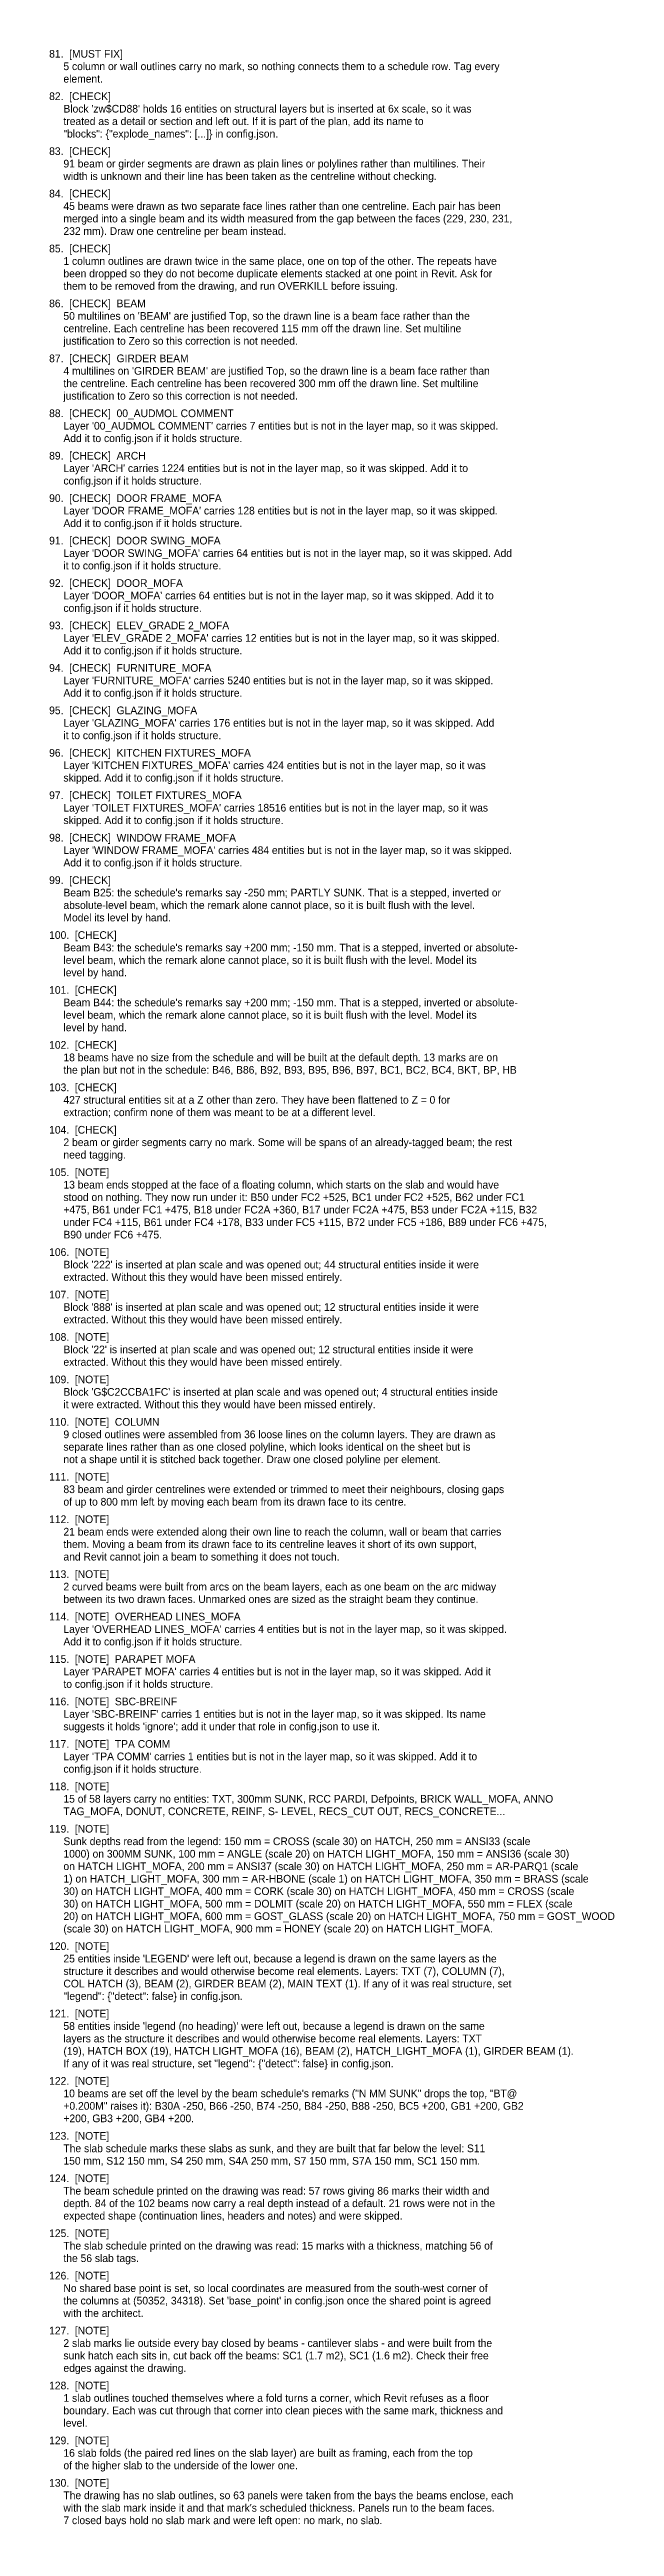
# Model space of a CAD drawing. Header units: millimetres. Extents: x 35733 to 152955, y -166738 to 54280.
# Drawn here: x 129453 to 152955, y -166738 to -63552 of the extents above; entities that cross this region are included whole.
import ezdxf

# ---------------------------------------------------------------- set-up
doc = ezdxf.new("R2010")
doc.units = ezdxf.units.MM
doc.header["$LTSCALE"] = 100
for name, color, linetype in [('S-QUERY-BLOCKER', 1, 'Continuous'), ('S-QUERY-NOTE', 4, 'Continuous'), ('S-QUERY-TEXT', 7, 'Continuous'), ('S-QUERY-WARNING', 30, 'Continuous')]:
    doc.layers.add(name, color=color, linetype=linetype)

msp = doc.modelspace()

# ---------------------------------------------------------------- texts
at = {"layer": 'S-QUERY-BLOCKER'}
msp.add_text('81.  [MUST FIX]', height=320, dxfattribs=at).set_placement((129434.4, -63889.3))
at = {"layer": 'S-QUERY-NOTE'}
for s, p in [('105.  [NOTE]', (129434.4, -110481.3)), ('106.  [NOTE]', (129434.4, -113809.3)), ('107.  [NOTE]', (129434.4, -115577.3)), ('108.  [NOTE]', (129434.4, -117345.3)), ('109.  [NOTE]', (129434.4, -119113.3)), ('110.  [NOTE]  COLUMN', (129434.4, -120881.3)), ('111.  [NOTE]', (129434.4, -123169.3)), ('112.  [NOTE]', (129434.4, -124937.3)), ('113.  [NOTE]', (129434.4, -127225.3)), ('114.  [NOTE]  OVERHEAD LINES_MOFA', (129434.4, -128993.3)), ('115.  [NOTE]  PARAPET MOFA', (129434.4, -130761.3)), ('116.  [NOTE]  SBC-BREINF', (129434.4, -132529.3)), ('117.  [NOTE]  TPA COMM', (129434.4, -134297.3)), ('118.  [NOTE]', (129434.4, -136065.3)), ('119.  [NOTE]', (129434.4, -137833.3)), ('120.  [NOTE]', (129434.4, -142721.3)), ('121.  [NOTE]', (129434.4, -145529.3)), ('122.  [NOTE]', (129434.4, -148337.3)), ('123.  [NOTE]', (129434.4, -150625.3)), ('124.  [NOTE]', (129434.4, -152393.3)), ('125.  [NOTE]', (129434.4, -154681.3)), ('126.  [NOTE]', (129434.4, -156449.3)), ('127.  [NOTE]', (129434.4, -158737.3)), ('128.  [NOTE]', (129434.4, -161025.3)), ('129.  [NOTE]', (129434.4, -163313.3)), ('130.  [NOTE]', (129434.4, -165081.3))]:
    msp.add_text(s, height=320, dxfattribs=at).set_placement(p)
at = {"layer": 'S-QUERY-TEXT'}
for s, p in [('     5 column or wall outlines carry no mark, so nothing connects them to a schedule row. Tag every', (129434.4, -64409.3)), ('     element.', (129434.4, -64929.3)), ("     Block 'zw$CD88' holds 16 entities on structural layers but is inserted at 6x scale, so it was", (129434.4, -66177.3)), ('     treated as a detail or section and left out. If it is part of the plan, add its name to', (129434.4, -66697.3)), ('     "blocks": {"explode_names": [...]} in config.json.', (129434.4, -67217.3)), ('     width is unknown and their line has been taken as the centreline without checking.', (129434.4, -68985.3)), ('     91 beam or girder segments are drawn as plain lines or polylines rather than multilines. Their', (129434.4, -68465.3)), ('     45 beams were drawn as two separate face lines rather than one centreline. Each pair has been', (129434.4, -70233.3)), ('     232 mm). Draw one centreline per beam instead.', (129434.4, -71273.3)), ('     merged into a single beam and its width measured from the gap between the faces (229, 230, 231,', (129434.4, -70753.3)), ('     1 column outlines are drawn twice in the same place, one on top of the other. The repeats have', (129434.4, -72521.3)), ('     them to be removed from the drawing, and run OVERKILL before issuing.', (129434.4, -73561.3)), ('     been dropped so they do not become duplicate elements stacked at one point in Revit. Ask for', (129434.4, -73041.3)), ("     50 multilines on 'BEAM' are justified Top, so the drawn line is a beam face rather than the", (129434.4, -74809.3)), ('     centreline. Each centreline has been recovered 115 mm off the drawn line. Set multiline', (129434.4, -75329.3)), ('     justification to Zero so this correction is not needed.', (129434.4, -75849.3)), ('     the centreline. Each centreline has been recovered 300 mm off the drawn line. Set multiline', (129434.4, -77617.3)), ("     4 multilines on 'GIRDER BEAM' are justified Top, so the drawn line is a beam face rather than", (129434.4, -77097.3)), ('     justification to Zero so this correction is not needed.', (129434.4, -78137.3)), ("     Layer '00_AUDMOL COMMENT' carries 7 entities but is not in the layer map, so it was skipped.", (129434.4, -79385.3)), ('     Add it to config.json if it holds structure.', (129434.4, -79905.3)), ('     config.json if it holds structure.', (129434.4, -81673.3)), ("     Layer 'ARCH' carries 1224 entities but is not in the layer map, so it was skipped. Add it to", (129434.4, -81153.3)), ('     Add it to config.json if it holds structure.', (129434.4, -83441.3)), ("     Layer 'DOOR FRAME_MOFA' carries 128 entities but is not in the layer map, so it was skipped.", (129434.4, -82921.3)), ("     Layer 'DOOR SWING_MOFA' carries 64 entities but is not in the layer map, so it was skipped. Add", (129434.4, -84689.3)), ('     it to config.json if it holds structure.', (129434.4, -85209.3)), ('     config.json if it holds structure.', (129434.4, -86977.3)), ("     Layer 'DOOR_MOFA' carries 64 entities but is not in the layer map, so it was skipped. Add it to", (129434.4, -86457.3)), ('     Add it to config.json if it holds structure.', (129434.4, -88745.3)), ("     Layer 'ELEV_GRADE 2_MOFA' carries 12 entities but is not in the layer map, so it was skipped.", (129434.4, -88225.3)), ("     Layer 'FURNITURE_MOFA' carries 5240 entities but is not in the layer map, so it was skipped.", (129434.4, -89993.3)), ('     Add it to config.json if it holds structure.', (129434.4, -90513.3)), ("     Layer 'GLAZING_MOFA' carries 176 entities but is not in the layer map, so it was skipped. Add", (129434.4, -91761.3)), ('     it to config.json if it holds structure.', (129434.4, -92281.3)), ('     skipped. Add it to config.json if it holds structure.', (129434.4, -94049.3)), ("     Layer 'KITCHEN FIXTURES_MOFA' carries 424 entities but is not in the layer map, so it was", (129434.4, -93529.3)), ('     skipped. Add it to config.json if it holds structure.', (129434.4, -95817.3)), ("     Layer 'TOILET FIXTURES_MOFA' carries 18516 entities but is not in the layer map, so it was", (129434.4, -95297.3)), ("     Layer 'WINDOW FRAME_MOFA' carries 484 entities but is not in the layer map, so it was skipped.", (129434.4, -97065.3)), ('     Add it to config.json if it holds structure.', (129434.4, -97585.3)), ('     absolute-level beam, which the remark alone cannot place, so it is built flush with the level.', (129434.4, -99353.3)), ("     Beam B25: the schedule's remarks say -250 mm; PARTLY SUNK. That is a stepped, inverted or", (129434.4, -98833.3)), ('     Model its level by hand.', (129434.4, -99873.3)), ("     Beam B43: the schedule's remarks say +200 mm; -150 mm. That is a stepped, inverted or absolute-", (129434.4, -101121.3)), ('     level beam, which the remark alone cannot place, so it is built flush with the level. Model its', (129434.4, -101641.3)), ('     level by hand.', (129434.4, -102161.3)), ("     Beam B44: the schedule's remarks say +200 mm; -150 mm. That is a stepped, inverted or absolute-", (129434.4, -103409.3)), ('     level beam, which the remark alone cannot place, so it is built flush with the level. Model its', (129434.4, -103929.3)), ('     level by hand.', (129434.4, -104449.3)), ('     the plan but not in the schedule: B46, B86, B92, B93, B95, B96, B97, BC1, BC2, BC4, BKT, BP, HB', (129434.4, -106217.3)), ('     18 beams have no size from the schedule and will be built at the default depth. 13 marks are on', (129434.4, -105697.3)), ('     427 structural entities sit at a Z other than zero. They have been flattened to Z = 0 for', (129434.4, -107465.3)), ('     extraction; confirm none of them was meant to be at a different level.', (129434.4, -107985.3)), ('     2 beam or girder segments carry no mark. Some will be spans of an already-tagged beam; the rest', (129434.4, -109233.3)), ('     need tagging.', (129434.4, -109753.3)), ('     stood on nothing. They now run under it: B50 under FC2 +525, BC1 under FC2 +525, B62 under FC1', (129434.4, -111521.3)), ('     13 beam ends stopped at the face of a floating column, which starts on the slab and would have', (129434.4, -111001.3)), ('     +475, B61 under FC1 +475, B18 under FC2A +360, B17 under FC2A +475, B53 under FC2A +115, B32', (129434.4, -112041.3)), ('     under FC4 +115, B61 under FC4 +178, B33 under FC5 +115, B72 under FC5 +186, B89 under FC6 +475,', (129434.4, -112561.3)), ('     B90 under FC6 +475.', (129434.4, -113081.3)), ('     extracted. Without this they would have been missed entirely.', (129434.4, -114849.3)), ("     Block '222' is inserted at plan scale and was opened out; 44 structural entities inside it were", (129434.4, -114329.3)), ('     extracted. Without this they would have been missed entirely.', (129434.4, -116617.3)), ("     Block '888' is inserted at plan scale and was opened out; 12 structural entities inside it were", (129434.4, -116097.3)), ("     Block '22' is inserted at plan scale and was opened out; 12 structural entities inside it were", (129434.4, -117865.3)), ('     extracted. Without this they would have been missed entirely.', (129434.4, -118385.3)), ("     Block 'G$C2CCBA1FC' is inserted at plan scale and was opened out; 4 structural entities inside", (129434.4, -119633.3)), ('     it were extracted. Without this they would have been missed entirely.', (129434.4, -120153.3)), ('     separate lines rather than as one closed polyline, which looks identical on the sheet but is', (129434.4, -121921.3)), ('     9 closed outlines were assembled from 36 loose lines on the column layers. They are drawn as', (129434.4, -121401.3)), ('     not a shape until it is stitched back together. Draw one closed polyline per element.', (129434.4, -122441.3)), ('     83 beam and girder centrelines were extended or trimmed to meet their neighbours, closing gaps', (129434.4, -123689.3)), ('     of up to 800 mm left by moving each beam from its drawn face to its centre.', (129434.4, -124209.3)), ('     them. Moving a beam from its drawn face to its centreline leaves it short of its own support,', (129434.4, -125977.3)), ('     21 beam ends were extended along their own line to reach the column, wall or beam that carries', (129434.4, -125457.3)), ('     and Revit cannot join a beam to something it does not touch.', (129434.4, -126497.3)), ('     2 curved beams were built from arcs on the beam layers, each as one beam on the arc midway', (129434.4, -127745.3)), ('     between its two drawn faces. Unmarked ones are sized as the straight beam they continue.', (129434.4, -128265.3)), ('     Add it to config.json if it holds structure.', (129434.4, -130033.3)), ("     Layer 'OVERHEAD LINES_MOFA' carries 4 entities but is not in the layer map, so it was skipped.", (129434.4, -129513.3)), ("     Layer 'PARAPET MOFA' carries 4 entities but is not in the layer map, so it was skipped. Add it", (129434.4, -131281.3)), ('     to config.json if it holds structure.', (129434.4, -131801.3)), ("     Layer 'SBC-BREINF' carries 1 entities but is not in the layer map, so it was skipped. Its name", (129434.4, -133049.3)), ("     suggests it holds 'ignore'; add it under that role in config.json to use it.", (129434.4, -133569.3)), ('     config.json if it holds structure.', (129434.4, -135337.3)), ("     Layer 'TPA COMM' carries 1 entities but is not in the layer map, so it was skipped. Add it to", (129434.4, -134817.3)), ('     TAG_MOFA, DONUT, CONCRETE, REINF, S- LEVEL, RECS_CUT OUT, RECS_CONCRETE...', (129434.4, -137105.3)), ('     15 of 58 layers carry no entities: TXT, 300mm SUNK, RCC PARDI, Defpoints, BRICK WALL_MOFA, ANNO', (129434.4, -136585.3)), ('     Sunk depths read from the legend: 150 mm = CROSS (scale 30) on HATCH, 250 mm = ANSI33 (scale', (129434.4, -138353.3)), ('     on HATCH LIGHT_MOFA, 200 mm = ANSI37 (scale 30) on HATCH LIGHT_MOFA, 250 mm = AR-PARQ1 (scale', (129434.4, -139393.3)), ('     1000) on 300MM SUNK, 100 mm = ANGLE (scale 20) on HATCH LIGHT_MOFA, 150 mm = ANSI36 (scale 30)', (129434.4, -138873.3)), ('     30) on HATCH LIGHT_MOFA, 400 mm = CORK (scale 30) on HATCH LIGHT_MOFA, 450 mm = CROSS (scale', (129434.4, -140433.3)), ('     1) on HATCH_LIGHT_MOFA, 300 mm = AR-HBONE (scale 1) on HATCH LIGHT_MOFA, 350 mm = BRASS (scale', (129434.4, -139913.3)), ('     30) on HATCH LIGHT_MOFA, 500 mm = DOLMIT (scale 20) on HATCH LIGHT_MOFA, 550 mm = FLEX (scale', (129434.4, -140953.3)), ('     20) on HATCH LIGHT_MOFA, 600 mm = GOST_GLASS (scale 20) on HATCH LIGHT_MOFA, 750 mm = GOST_WOOD', (129434.4, -141473.3)), ('     (scale 30) on HATCH LIGHT_MOFA, 900 mm = HONEY (scale 20) on HATCH LIGHT_MOFA.', (129434.4, -141993.3)), ('     structure it describes and would otherwise become real elements. Layers: TXT (7), COLUMN (7),', (129434.4, -143761.3)), ("     25 entities inside 'LEGEND' were left out, because a legend is drawn on the same layers as the", (129434.4, -143241.3)), ('     COL HATCH (3), BEAM (2), GIRDER BEAM (2), MAIN TEXT (1). If any of it was real structure, set', (129434.4, -144281.3)), ('     "legend": {"detect": false} in config.json.', (129434.4, -144801.3)), ("     58 entities inside 'legend (no heading)' were left out, because a legend is drawn on the same", (129434.4, -146049.3)), ('     layers as the structure it describes and would otherwise become real elements. Layers: TXT', (129434.4, -146569.3)), ('     (19), HATCH BOX (19), HATCH LIGHT_MOFA (16), BEAM (2), HATCH_LIGHT_MOFA (1), GIRDER BEAM (1).', (129434.4, -147089.3)), ('     If any of it was real structure, set "legend": {"detect": false} in config.json.', (129434.4, -147609.3)), ('     10 beams are set off the level by the beam schedule\'s remarks ("N MM SUNK" drops the top, "BT@', (129434.4, -148857.3)), ('     +0.200M" raises it): B30A -250, B66 -250, B74 -250, B84 -250, B88 -250, BC5 +200, GB1 +200, GB2', (129434.4, -149377.3)), ('     +200, GB3 +200, GB4 +200.', (129434.4, -149897.3)), ('     The slab schedule marks these slabs as sunk, and they are built that far below the level: S11', (129434.4, -151145.3)), ('     150 mm, S12 150 mm, S4 250 mm, S4A 250 mm, S7 150 mm, S7A 150 mm, SC1 150 mm.', (129434.4, -151665.3)), ('     The beam schedule printed on the drawing was read: 57 rows giving 86 marks their width and', (129434.4, -152913.3)), ('     depth. 84 of the 102 beams now carry a real depth instead of a default. 21 rows were not in the', (129434.4, -153433.3)), ('     expected shape (continuation lines, headers and notes) and were skipped.', (129434.4, -153953.3)), ('     the 56 slab tags.', (129434.4, -155721.3)), ('     The slab schedule printed on the drawing was read: 15 marks with a thickness, matching 56 of', (129434.4, -155201.3)), ('     No shared base point is set, so local coordinates are measured from the south-west corner of', (129434.4, -156969.3)), ('     with the architect.', (129434.4, -158009.3)), ("     the columns at (50352, 34318). Set 'base_point' in config.json once the shared point is agreed", (129434.4, -157489.3)), ('     sunk hatch each sits in, cut back off the beams: SC1 (1.7 m2), SC1 (1.6 m2). Check their free', (129434.4, -159777.3)), ('     2 slab marks lie outside every bay closed by beams - cantilever slabs - and were built from the', (129434.4, -159257.3)), ('     edges against the drawing.', (129434.4, -160297.3)), ('     boundary. Each was cut through that corner into clean pieces with the same mark, thickness and', (129434.4, -162065.3)), ('     1 slab outlines touched themselves where a fold turns a corner, which Revit refuses as a floor', (129434.4, -161545.3)), ('     level.', (129434.4, -162585.3)), ('     of the higher slab to the underside of the lower one.', (129434.4, -164353.3)), ('     16 slab folds (the paired red lines on the slab layer) are built as framing, each from the top', (129434.4, -163833.3)), ("     with the slab mark inside it and that mark's scheduled thickness. Panels run to the beam faces.", (129434.4, -166121.3)), ('     The drawing has no slab outlines, so 63 panels were taken from the bays the beams enclose, each', (129434.4, -165601.3)), ('     7 closed bays hold no slab mark and were left open: no mark, no slab.', (129434.4, -166641.3))]:
    msp.add_text(s, height=320, dxfattribs=at).set_placement(p)
at = {"layer": 'S-QUERY-WARNING'}
for s, p in [('82.  [CHECK]', (129434.4, -65657.3)), ('83.  [CHECK]', (129434.4, -67945.3)), ('84.  [CHECK]', (129434.4, -69713.3)), ('85.  [CHECK]', (129434.4, -72001.3)), ('86.  [CHECK]  BEAM', (129434.4, -74289.3)), ('87.  [CHECK]  GIRDER BEAM', (129434.4, -76577.3)), ('88.  [CHECK]  00_AUDMOL COMMENT', (129434.4, -78865.3)), ('89.  [CHECK]  ARCH', (129434.4, -80633.3)), ('90.  [CHECK]  DOOR FRAME_MOFA', (129434.4, -82401.3)), ('91.  [CHECK]  DOOR SWING_MOFA', (129434.4, -84169.3)), ('92.  [CHECK]  DOOR_MOFA', (129434.4, -85937.3)), ('93.  [CHECK]  ELEV_GRADE 2_MOFA', (129434.4, -87705.3)), ('94.  [CHECK]  FURNITURE_MOFA', (129434.4, -89473.3)), ('95.  [CHECK]  GLAZING_MOFA', (129434.4, -91241.3)), ('96.  [CHECK]  KITCHEN FIXTURES_MOFA', (129434.4, -93009.3)), ('97.  [CHECK]  TOILET FIXTURES_MOFA', (129434.4, -94777.3)), ('98.  [CHECK]  WINDOW FRAME_MOFA', (129434.4, -96545.3)), ('99.  [CHECK]', (129434.4, -98313.3)), ('100.  [CHECK]', (129434.4, -100601.3)), ('101.  [CHECK]', (129434.4, -102889.3)), ('102.  [CHECK]', (129434.4, -105177.3)), ('103.  [CHECK]', (129434.4, -106945.3)), ('104.  [CHECK]', (129434.4, -108713.3))]:
    msp.add_text(s, height=320, dxfattribs=at).set_placement(p)

doc.saveas('drawing.dxf')
